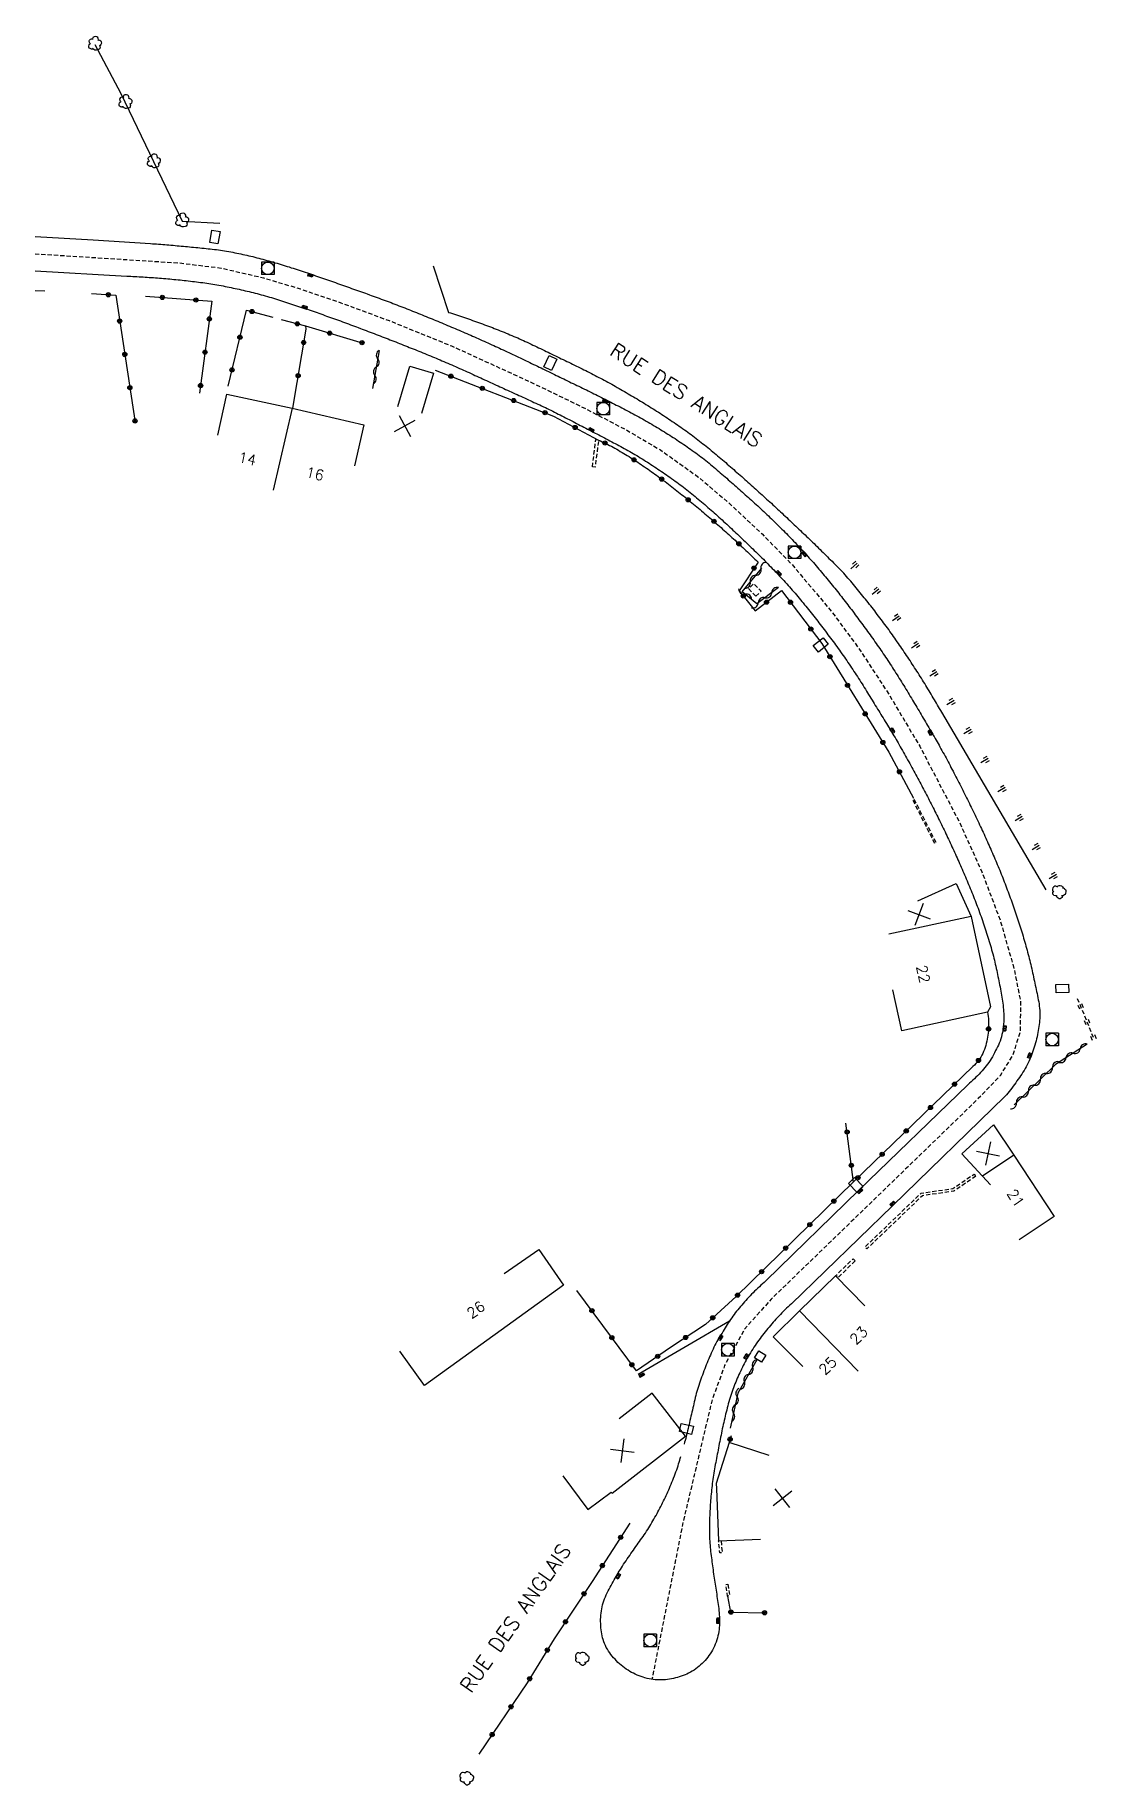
# Model space of a CAD drawing. Header units: millimetres. Extents: x 108000 to 108982, y 127000 to 128000.
# Drawn here: x 108000 to 108126.2, y 127311.7 to 127519.8 of the extents above; entities that cross this region are included whole.
import ezdxf
from ezdxf.enums import TextEntityAlignment as Align

# ---------------------------------------------------------------- set-up
doc = ezdxf.new("R2010")
doc.units = ezdxf.units.MM
doc.linetypes.add('DASHED', pattern=[0.75, 0.5, -0.25])
doc.layers.get('0').update_dxf_attribs({"linetype": 'CONTINUOUS'})
for name, color, linetype in [('W0001', 6, 'DASHED'), ('W0008', 7, 'CONTINUOUS'), ('W0100', 7, 'CONTINUOUS'), ('W0112', 1, 'DASHED'), ('W0211', 2, 'CONTINUOUS'), ('W0220', 5, 'DASHED'), ('W0300', 7, 'CONTINUOUS'), ('W0302', 3, 'CONTINUOUS'), ('W0310', 3, 'CONTINUOUS'), ('W0322', 7, 'CONTINUOUS'), ('W0400', 7, 'CONTINUOUS'), ('W0420', 7, 'CONTINUOUS'), ('W0989', 7, 'CONTINUOUS'), ('W0991', 7, 'CONTINUOUS'), ('W1102', 7, 'CONTINUOUS'), ('W1471', 7, 'CONTINUOUS')]:
    doc.layers.add(name, color=color, linetype=linetype)
doc.styles.get("Standard").update_dxf_attribs({"font": 'romans.shx', "width": 0.85})

msp = doc.modelspace()

# ---------------------------------------------------------------- texts
at = {"layer": 'W0989'}
for rotation, p in [(327.4288, (108077.45, 127477)), (54.9112, (108057.13, 127331.53))]:
    msp.add_text('RUE DES ANGLAIS', height=1.75, rotation=rotation, dxfattribs=at).set_placement(p, align=Align.MIDDLE)
at = {"layer": 'W0991'}
for s, rotation, p in [('14', 347.8639, (108025.26, 127469.44)), ('16', 346.9203, (108033.3, 127467.64)), ('22', 282.1682, (108105.63, 127408.13)), ('21', 303.4506, (108116.63, 127381.49)), ('26', 35.7881, (108052.42, 127368.21)), ('23', 44.2478, (108097.96, 127365.14)), ('25', 44.4854, (108094.27, 127361.54))]:
    msp.add_text(s, height=1.25, rotation=rotation, dxfattribs=at).set_placement(p, align=Align.MIDDLE)

# ---------------------------------------------------------------- blocks, each defined once
blk = doc.blocks.new('T400')
for p, q in [((-0.15, 0.3), (0.15, 0.3)), ((-0.15, -0.25), (-0.15, 0.3)), ((-0.15, 0.15), (0.15, 0.15)), ((-0.15, 0), (0.15, 0)), ((0.15, 0.3), (0.15, -0.25)), ((-0.15, -0.15), (0.15, -0.15)), ((-0.15, -0.25), (-0.15, -0.3)), ((-0.15, -0.3), (0.15, -0.3)), ((0.15, -0.3), (0.15, -0.25))]:
    blk.add_line(p, q)
blk = doc.blocks.new('T420')
for p, q in [((0.75, 0.75), (-0.75, 0.75)), ((-0.75, 0.75), (-0.75, -0.75)), ((0.75, 0.75), (0.75, -0.75)), ((0.75, -0.75), (-0.75, -0.75))]:
    blk.add_line(p, q)
blk.add_ellipse((0, 0), major_axis=(-0.53, 0.53), ratio=1, start_param=3.926991, end_param=10.210176)
blk = doc.blocks.new('T300')
for p, q in [((-0.8, 0.51), (-0.86, 0.34)), ((-0.86, 0.34), (-0.86, 0.17)), ((-0.86, 0.17), (-0.74, 0.06)), ((-0.69, 0.63), (-0.8, 0.51)), ((-0.8, -0.06), (-0.74, 0.06)), ((-0.74, 0.06), (-0.69, 0.11)), ((-0.57, 0.69), (-0.69, 0.63)), ((-0.46, 0.69), (-0.57, 0.69)), ((-0.29, 0.63), (-0.46, 0.69)), ((-0.29, 0.63), (-0.17, 0.74)), ((-0.23, 0.57), (-0.29, 0.63)), ((-0.17, 0.74), (-0.06, 0.8)), ((-0.06, 0.8), (0.06, 0.8)), ((0.06, 0.8), (0.23, 0.74)), ((0.23, 0.74), (0.34, 0.63)), ((0.34, 0.63), (0.4, 0.51)), ((0.46, 0.46), (0.34, 0.46)), ((0.4, 0.51), (0.4, 0.46)), ((0.57, 0.4), (0.46, 0.46)), ((0.57, 0.4), (0.69, 0.29)), ((0.69, 0.29), (0.74, 0.17)), ((0.74, 0.06), (0.69, -0.17)), ((0.74, 0.17), (0.74, 0.06)), ((-0.8, -0.17), (-0.8, -0.06)), ((-0.8, -0.23), (-0.8, -0.17)), ((-0.74, -0.34), (-0.8, -0.23)), ((-0.69, -0.4), (-0.74, -0.34)), ((-0.51, -0.46), (-0.69, -0.4)), ((-0.4, -0.46), (-0.51, -0.46)), ((-0.4, -0.46), (-0.34, -0.46)), ((-0.34, -0.46), (-0.34, -0.4)), ((-0.34, -0.51), (-0.34, -0.46)), ((-0.29, -0.63), (-0.34, -0.51)), ((-0.17, -0.74), (-0.29, -0.63)), ((-0.06, -0.8), (-0.17, -0.74)), ((0.06, -0.8), (-0.06, -0.8)), ((0.17, -0.74), (0.06, -0.8)), ((0.23, -0.69), (0.17, -0.74)), ((0.29, -0.46), (0.23, -0.46)), ((0.29, -0.63), (0.23, -0.69)), ((0.46, -0.4), (0.29, -0.46)), ((0.34, -0.51), (0.29, -0.63)), ((0.34, -0.51), (0.34, -0.46)), ((0.57, -0.34), (0.46, -0.4)), ((0.63, -0.29), (0.57, -0.34)), ((0.69, -0.17), (0.63, -0.29))]:
    blk.add_line(p, q)
blk = doc.blocks.new('t112o')
at = {"color": 0, "linetype": 'Continuous'}
for p, q in [((-0.5, 0.5), (0.5, 0.5)), ((-0.5, -0.5), (-0.5, 0.5)), ((0.5, 0.5), (0.5, -0.5)), ((0.5, -0.5), (-0.5, -0.5))]:
    blk.add_line(p, q, dxfattribs=at)
blk = doc.blocks.new('t322o')
at = {"color": 0, "linetype": 'Continuous'}
for radius in [0.25, 0.15]:
    blk.add_circle((0, 0), radius, dxfattribs=at)
blk = doc.blocks.new('t310o')
at = {"color": 0, "linetype": 'Continuous'}
for centre, start, end in [((-0.5, 0.38), 216.8699, 323.1304), ((0.5, -0.37), 36.8699, 143.1303)]:
    blk.add_arc(centre, 0.625, start, end, dxfattribs=at)
blk = doc.blocks.new('t220o')
at = {"color": 0, "linetype": 'Continuous'}
for p, q in [((-0.25, 0.25), (0.25, 0.25)), ((-0.25, -0.25), (0.25, -0.25))]:
    blk.add_line(p, q, dxfattribs=at)
blk = doc.blocks.new('t211o')
at = {"color": 0, "linetype": 'Continuous'}
for p, q in [((-0.29, 0.5), (-0.29, 0)), ((0, 1), (0, 0)), ((0.29, 0.5), (0.29, 0))]:
    blk.add_line(p, q, dxfattribs=at)
blk = doc.blocks.new('t991o')
at = {"color": 0, "linetype": 'Continuous'}
for p, q in [((-1, 1), (1, -1)), ((-1, -1), (1, 1))]:
    blk.add_line(p, q, dxfattribs=at)
blk = doc.blocks.new('T1471')
at = {"color": 0, "linetype": 'Continuous', "flags": 128}
blk.add_lwpolyline([(-0.75, -0.5), (-0.75, 0.5), (0.75, 0.5), (0.75, -0.5), (-0.75, -0.5)], dxfattribs=at)

# ---------------------------------------------------------------- linework, layer by layer
at = {"layer": 'W0001', "flags": 128}
msp.add_lwpolyline([(108000, 127493.81), (108017.2, 127492.72), (108022.12, 127492.12), (108027.18, 127490.95), (108031.58, 127489.63), (108036.36, 127487.99), (108042.12, 127485.86), (108049.53, 127482.85), (108058.98, 127478.54), (108064.87, 127475.69), (108070.12, 127472.97), (108074.38, 127470.48), (108078.84, 127467.29), (108082.6, 127464.09), (108086.46, 127460.49), (108090, 127456.88), (108094.75, 127451.23), (108098.06, 127446.75), (108101.54, 127441.41), (108105.21, 127435.24), (108109.95, 127426.16), (108112.6, 127420.29), (108114.78, 127414.53), (108116.42, 127408.79), (108117.21, 127404.82), (108117.14, 127401.26), (108116.27, 127398.49), (108114.76, 127396.03), (108112.17, 127393.31), (108109.07, 127390.3), (108096.73, 127378.34), (108087.56, 127369.47), (108084.37, 127365.9), (108082.01, 127361.55), (108080.52, 127357.47), (108079.48, 127353.13), (108078.38, 127348.46), (108077.08, 127343.01), (108073.37, 127324.23)], dxfattribs=at)
at = {"layer": 'W0008', "flags": 128}
for points in [[(108000, 127495.88), (108006.91, 127495.48), (108013.73, 127495.03), (108013.97, 127495.01), (108014.22, 127494.99), (108014.46, 127494.98), (108014.7, 127494.96), (108014.95, 127494.94), (108015.19, 127494.92), (108015.44, 127494.9), (108015.68, 127494.88), (108015.93, 127494.86), (108016.17, 127494.84), (108016.41, 127494.82), (108016.66, 127494.79), (108016.9, 127494.77), (108017.15, 127494.75), (108017.39, 127494.73), (108017.64, 127494.7), (108017.88, 127494.68), (108018.12, 127494.66), (108018.37, 127494.63), (108018.62, 127494.61), (108018.86, 127494.59), (108019.11, 127494.57), (108019.36, 127494.54), (108019.6, 127494.52), (108019.85, 127494.5), (108020.1, 127494.47), (108020.35, 127494.45), (108020.59, 127494.42), (108020.84, 127494.4), (108021.08, 127494.37), (108021.33, 127494.34), (108021.58, 127494.31), (108021.82, 127494.27), (108022.07, 127494.24), (108022.31, 127494.2), (108022.55, 127494.16), (108022.79, 127494.12), (108023.03, 127494.08), (108023.27, 127494.03), (108023.51, 127493.99), (108023.75, 127493.94), (108023.99, 127493.89), (108024.23, 127493.84), (108024.47, 127493.79), (108024.71, 127493.74), (108024.94, 127493.69), (108025.18, 127493.64), (108025.42, 127493.58), (108025.66, 127493.52), (108025.89, 127493.47), (108026.13, 127493.41), (108026.37, 127493.35), (108026.6, 127493.29), (108026.85, 127493.23), (108027.09, 127493.17), (108027.33, 127493.1), (108027.57, 127493.03), (108027.82, 127492.97), (108028.06, 127492.9), (108028.3, 127492.83), (108028.54, 127492.75), (108028.78, 127492.68), (108029.02, 127492.61), (108029.26, 127492.54), (108029.5, 127492.46), (108029.74, 127492.39), (108029.98, 127492.31), (108030.22, 127492.24), (108030.46, 127492.16), (108030.69, 127492.09), (108030.94, 127492.01), (108031.18, 127491.93), (108031.42, 127491.85), (108031.66, 127491.77), (108031.9, 127491.69), (108032.14, 127491.61), (108032.39, 127491.53), (108032.63, 127491.45), (108032.87, 127491.37), (108033.11, 127491.29), (108033.35, 127491.2), (108033.59, 127491.12), (108033.83, 127491.04), (108034.07, 127490.96), (108034.31, 127490.88), (108034.55, 127490.79), (108034.79, 127490.71), (108035.02, 127490.63), (108035.26, 127490.54), (108035.5, 127490.46), (108035.74, 127490.38), (108035.98, 127490.29), (108036.22, 127490.21), (108036.46, 127490.12), (108036.69, 127490.04), (108036.93, 127489.95), (108037.17, 127489.87), (108037.4, 127489.79), (108037.64, 127489.7), (108037.87, 127489.62), (108038.11, 127489.53), (108038.34, 127489.45), (108038.58, 127489.37), (108038.82, 127489.28), (108039.05, 127489.2), (108039.29, 127489.11), (108039.52, 127489.03), (108039.76, 127488.94), (108039.99, 127488.86), (108040.23, 127488.77), (108040.46, 127488.69), (108040.7, 127488.6), (108040.93, 127488.52), (108041.17, 127488.43), (108041.4, 127488.35), (108041.64, 127488.26), (108041.87, 127488.17), (108042.11, 127488.08), (108042.34, 127488), (108042.57, 127487.91), (108042.81, 127487.82), (108043.04, 127487.73), (108043.27, 127487.64), (108043.51, 127487.55), (108043.74, 127487.46), (108043.97, 127487.37), (108044.21, 127487.27), (108044.44, 127487.18), (108044.67, 127487.09), (108044.9, 127487), (108045.13, 127486.91), (108045.37, 127486.81), (108045.6, 127486.72), (108045.83, 127486.63), (108046.06, 127486.53), (108046.29, 127486.44), (108046.52, 127486.35), (108046.75, 127486.25), (108046.98, 127486.16), (108047.22, 127486.06), (108047.45, 127485.97), (108047.68, 127485.87), (108047.91, 127485.78), (108048.14, 127485.68), (108048.37, 127485.59), (108048.6, 127485.49), (108048.83, 127485.39), (108049.06, 127485.3), (108049.29, 127485.2), (108049.52, 127485.1), (108049.75, 127485.01), (108049.98, 127484.91), (108050.21, 127484.81), (108050.44, 127484.71), (108050.67, 127484.61), (108050.89, 127484.51), (108051.12, 127484.42), (108051.35, 127484.32), (108051.58, 127484.22), (108051.81, 127484.12), (108052.04, 127484.02), (108052.27, 127483.92), (108052.5, 127483.82), (108052.72, 127483.72), (108052.95, 127483.61), (108053.18, 127483.51), (108053.41, 127483.41), (108053.64, 127483.31), (108053.86, 127483.21), (108054.09, 127483.1), (108054.32, 127483), (108054.55, 127482.9), (108054.77, 127482.79), (108055, 127482.69), (108055.23, 127482.59), (108055.45, 127482.48), (108055.68, 127482.38), (108055.91, 127482.27), (108056.13, 127482.16), (108056.36, 127482.06), (108056.58, 127481.95), (108056.81, 127481.85), (108057.04, 127481.74), (108057.26, 127481.63), (108057.49, 127481.53), (108057.71, 127481.42), (108057.94, 127481.31), (108058.16, 127481.2), (108058.39, 127481.09), (108058.61, 127480.99), (108058.84, 127480.88), (108059.06, 127480.77), (108059.29, 127480.66), (108059.51, 127480.55), (108059.74, 127480.44), (108059.96, 127480.34), (108060.19, 127480.23), (108060.41, 127480.12), (108060.64, 127480.01), (108060.86, 127479.9), (108061.08, 127479.79), (108061.31, 127479.68), (108061.53, 127479.57), (108061.76, 127479.46), (108061.98, 127479.35), (108062.21, 127479.24), (108062.43, 127479.13), (108062.66, 127479.03), (108062.88, 127478.92), (108063.1, 127478.81), (108063.33, 127478.7), (108063.55, 127478.59), (108063.78, 127478.48), (108064, 127478.37), (108064.22, 127478.26), (108064.45, 127478.15), (108064.67, 127478.05), (108064.9, 127477.94), (108065.12, 127477.83), (108065.35, 127477.72), (108065.57, 127477.61), (108065.79, 127477.5), (108066.02, 127477.39), (108066.24, 127477.28), (108066.46, 127477.17), (108066.69, 127477.06), (108066.91, 127476.95), (108067.13, 127476.84), (108067.36, 127476.72), (108067.58, 127476.61), (108067.8, 127476.5), (108068.02, 127476.39), (108068.25, 127476.28), (108068.47, 127476.16), (108068.69, 127476.05), (108068.91, 127475.94), (108069.13, 127475.82), (108069.36, 127475.71), (108069.58, 127475.59), (108069.8, 127475.48), (108070.02, 127475.36), (108070.24, 127475.24), (108070.46, 127475.13), (108070.69, 127475.01), (108070.91, 127474.89), (108071.13, 127474.77), (108071.35, 127474.65), (108071.58, 127474.53), (108071.8, 127474.4), (108072.02, 127474.28), (108072.24, 127474.16), (108072.46, 127474.04), (108072.68, 127473.91), (108072.9, 127473.79), (108073.12, 127473.66), (108073.34, 127473.53), (108073.56, 127473.4), (108073.78, 127473.28), (108074, 127473.15), (108074.21, 127473.01), (108074.43, 127472.88), (108074.64, 127472.75), (108074.85, 127472.62), (108075.06, 127472.49), (108075.27, 127472.35), (108075.48, 127472.22), (108075.69, 127472.09), (108075.9, 127471.95), (108076.11, 127471.82), (108076.32, 127471.68), (108076.53, 127471.54), (108076.74, 127471.41), (108076.94, 127471.27), (108077.15, 127471.13), (108077.35, 127470.99), (108077.56, 127470.85), (108077.76, 127470.7), (108077.97, 127470.56), (108078.17, 127470.42), (108078.37, 127470.27), (108078.57, 127470.12), (108078.77, 127469.98), (108078.97, 127469.83), (108079.17, 127469.67), (108079.37, 127469.52), (108079.57, 127469.37), (108079.76, 127469.21), (108079.96, 127469.05), (108080.16, 127468.9), (108080.35, 127468.74), (108080.54, 127468.58), (108080.74, 127468.42), (108080.93, 127468.25), (108081.12, 127468.09), (108081.31, 127467.93), (108081.5, 127467.77), (108081.69, 127467.6), (108081.88, 127467.44), (108082.07, 127467.27), (108082.26, 127467.11), (108082.45, 127466.94), (108082.64, 127466.78), (108082.82, 127466.61), (108083.01, 127466.45), (108083.2, 127466.28), (108083.39, 127466.12), (108083.58, 127465.95), (108083.76, 127465.79), (108083.94, 127465.63), (108084.12, 127465.47), (108084.29, 127465.31), (108084.47, 127465.15), (108084.65, 127464.99), (108084.83, 127464.83), (108085.01, 127464.66), (108085.2, 127464.49), (108085.38, 127464.33), (108085.57, 127464.16), (108085.76, 127463.99), (108085.94, 127463.82), (108086.13, 127463.66), (108086.31, 127463.49), (108086.49, 127463.32), (108086.68, 127463.15), (108086.86, 127462.97), (108087.04, 127462.8), (108087.22, 127462.63), (108087.4, 127462.45), (108087.58, 127462.28), (108087.75, 127462.11), (108087.93, 127461.93), (108088.11, 127461.76), (108088.29, 127461.58), (108088.47, 127461.41), (108088.65, 127461.23), (108088.82, 127461.06), (108089, 127460.88), (108089.18, 127460.71), (108089.35, 127460.53), (108089.53, 127460.35), (108089.7, 127460.17), (108089.87, 127459.99), (108090.05, 127459.82), (108090.22, 127459.64), (108090.39, 127459.46), (108090.57, 127459.27), (108090.74, 127459.09), (108090.91, 127458.91), (108091.08, 127458.73), (108091.25, 127458.54), (108091.41, 127458.36), (108091.58, 127458.18), (108091.75, 127457.99), (108091.91, 127457.81), (108092.08, 127457.62), (108092.24, 127457.44), (108092.41, 127457.25), (108092.57, 127457.07), (108092.73, 127456.88), (108092.9, 127456.69), (108093.06, 127456.5), (108093.22, 127456.31), (108093.38, 127456.13), (108093.54, 127455.94), (108093.7, 127455.75), (108093.86, 127455.56), (108094.02, 127455.37), (108094.18, 127455.18), (108094.33, 127454.98), (108094.49, 127454.79), (108094.65, 127454.6), (108094.8, 127454.41), (108094.96, 127454.21), (108095.12, 127454.02), (108095.27, 127453.83), (108095.42, 127453.63), (108095.58, 127453.44), (108095.73, 127453.24), (108095.89, 127453.05), (108096.04, 127452.85), (108096.19, 127452.66), (108096.34, 127452.46), (108096.49, 127452.26), (108096.65, 127452.07), (108096.8, 127451.87), (108096.95, 127451.67), (108097.1, 127451.48), (108097.25, 127451.28), (108097.4, 127451.08), (108097.55, 127450.88), (108097.69, 127450.68), (108097.84, 127450.48), (108097.99, 127450.28), (108098.14, 127450.08), (108098.29, 127449.89), (108098.43, 127449.69), (108098.58, 127449.48), (108098.72, 127449.28), (108098.87, 127449.08), (108099.02, 127448.88), (108099.16, 127448.68), (108099.31, 127448.48), (108099.45, 127448.28), (108099.59, 127448.07), (108099.74, 127447.87), (108099.88, 127447.67), (108100.02, 127447.47), (108100.16, 127447.26), (108100.31, 127447.06), (108100.45, 127446.85), (108100.59, 127446.65), (108100.73, 127446.45), (108100.87, 127446.24), (108101.01, 127446.04), (108101.15, 127445.83), (108101.29, 127445.62), (108101.43, 127445.41), (108101.57, 127445.2), (108101.7, 127444.99), (108101.84, 127444.78), (108101.98, 127444.57), (108102.11, 127444.36), (108102.25, 127444.15), (108102.38, 127443.94), (108102.52, 127443.73), (108102.65, 127443.52), (108102.78, 127443.3), (108102.92, 127443.09), (108103.05, 127442.88), (108103.18, 127442.66), (108103.31, 127442.45), (108103.44, 127442.24), (108103.57, 127442.02), (108103.7, 127441.81), (108103.83, 127441.59), (108103.96, 127441.38), (108104.09, 127441.16), (108104.22, 127440.95), (108104.35, 127440.73), (108104.48, 127440.52), (108104.61, 127440.3), (108104.74, 127440.09), (108104.87, 127439.87), (108105, 127439.66), (108105.13, 127439.44), (108105.26, 127439.22), (108105.39, 127439), (108105.52, 127438.78), (108105.64, 127438.56), (108105.77, 127438.34), (108105.9, 127438.12), (108106.02, 127437.9), (108106.15, 127437.68), (108106.28, 127437.45), (108106.4, 127437.23), (108106.53, 127437.01), (108106.66, 127436.79), (108106.79, 127436.57), (108106.91, 127436.37), (108107.03, 127436.16), (108107.15, 127435.96), (108107.27, 127435.75), (108107.39, 127435.55), (108107.51, 127435.34), (108107.62, 127435.14), (108107.74, 127434.93), (108107.86, 127434.72), (108107.98, 127434.5), (108108.1, 127434.28), (108108.22, 127434.06), (108108.34, 127433.84), (108108.46, 127433.61), (108108.58, 127433.39), (108108.7, 127433.17), (108108.82, 127432.94), (108108.93, 127432.72), (108109.05, 127432.5), (108109.17, 127432.27), (108109.28, 127432.05), (108109.4, 127431.82), (108109.52, 127431.6), (108109.63, 127431.38), (108109.75, 127431.15), (108109.86, 127430.93), (108109.97, 127430.7), (108110.09, 127430.47), (108110.2, 127430.25), (108110.32, 127430.02), (108110.43, 127429.79), (108110.55, 127429.56), (108110.66, 127429.34), (108110.78, 127429.11), (108110.89, 127428.88), (108111.01, 127428.65), (108111.12, 127428.42), (108111.23, 127428.19), (108111.34, 127427.97), (108111.46, 127427.74), (108111.57, 127427.51), (108111.68, 127427.28), (108111.79, 127427.05), (108111.9, 127426.82), (108112.01, 127426.59), (108112.12, 127426.36), (108112.23, 127426.13), (108112.33, 127425.9), (108112.44, 127425.66), (108112.55, 127425.43), (108112.65, 127425.21), (108112.75, 127424.99), (108112.86, 127424.76), (108112.96, 127424.54), (108113.06, 127424.31), (108113.16, 127424.09), (108113.26, 127423.87), (108113.36, 127423.64), (108113.46, 127423.42), (108113.56, 127423.19), (108113.66, 127422.97), (108113.76, 127422.74), (108113.86, 127422.52), (108113.96, 127422.29), (108114.06, 127422.07), (108114.15, 127421.84), (108114.25, 127421.61), (108114.35, 127421.39), (108114.44, 127421.16), (108114.54, 127420.93), (108114.63, 127420.71), (108114.72, 127420.48), (108114.82, 127420.25), (108114.91, 127420.02), (108115, 127419.79), (108115.09, 127419.56), (108115.18, 127419.34), (108115.27, 127419.11), (108115.36, 127418.87), (108115.45, 127418.63), (108115.54, 127418.4), (108115.63, 127418.16), (108115.72, 127417.92), (108115.81, 127417.69), (108115.89, 127417.45), (108115.98, 127417.21), (108116.07, 127416.97), (108116.15, 127416.74), (108116.24, 127416.5), (108116.32, 127416.26), (108116.4, 127416.02), (108116.49, 127415.78), (108116.57, 127415.54), (108116.65, 127415.3), (108116.73, 127415.06), (108116.81, 127414.82), (108116.89, 127414.58), (108116.97, 127414.34), (108117.05, 127414.1), (108117.12, 127413.86), (108117.2, 127413.62), (108117.28, 127413.38), (108117.35, 127413.14), (108117.42, 127412.9), (108117.5, 127412.65), (108117.57, 127412.41), (108117.64, 127412.17), (108117.71, 127411.93), (108117.78, 127411.69), (108117.85, 127411.44), (108117.91, 127411.2), (108117.98, 127410.96), (108118.04, 127410.72), (108118.11, 127410.47), (108118.17, 127410.23), (108118.23, 127409.99), (108118.29, 127409.74), (108118.35, 127409.5), (108118.41, 127409.25), (108118.47, 127409.01), (108118.53, 127408.76), (108118.58, 127408.52), (108118.64, 127408.27), (108118.69, 127408.03), (108118.75, 127407.78), (108118.8, 127407.54), (108118.85, 127407.29), (108118.91, 127407.05), (108118.96, 127406.8), (108119.01, 127406.55), (108119.06, 127406.3), (108119.11, 127406.06), (108119.16, 127405.81), (108119.21, 127405.56), (108119.26, 127405.31), (108119.31, 127405.07), (108119.36, 127404.82), (108119.4, 127404.57), (108119.43, 127404.32), (108119.46, 127404.07), (108119.48, 127403.81), (108119.49, 127403.56), (108119.49, 127403.32), (108119.49, 127403.07), (108119.48, 127402.83), (108119.47, 127402.59), (108119.44, 127402.35), (108119.42, 127402.11), (108119.39, 127401.88), (108119.35, 127401.64), (108119.31, 127401.4), (108119.26, 127401.16), (108119.22, 127400.93), (108119.16, 127400.68), (108119.1, 127400.43), (108119.04, 127400.18), (108118.98, 127399.94), (108118.91, 127399.69), (108118.84, 127399.45), (108118.76, 127399.21), (108118.68, 127398.97), (108118.6, 127398.73), (108118.51, 127398.49), (108118.42, 127398.26), (108118.32, 127398.02), (108118.22, 127397.79), (108118.11, 127397.56), (108118, 127397.33), (108117.88, 127397.11), (108117.76, 127396.89), (108117.63, 127396.67), (108117.49, 127396.45), (108117.35, 127396.24), (108117.21, 127396.03), (108117.07, 127395.82), (108116.92, 127395.61), (108116.78, 127395.41), (108116.63, 127395.2), (108116.48, 127394.99), (108116.33, 127394.78), (108116.18, 127394.57), (108116.02, 127394.36), (108115.85, 127394.16), (108115.69, 127393.96), (108115.52, 127393.76), (108115.35, 127393.56), (108101.99, 127380.54), (108089.95, 127368.9), (108089.76, 127368.73), (108089.57, 127368.55), (108089.38, 127368.37), (108089.19, 127368.19), (108089.01, 127368.01), (108088.83, 127367.82), (108088.65, 127367.64), (108088.47, 127367.45), (108088.29, 127367.26), (108088.11, 127367.07), (108087.95, 127366.88), (108087.78, 127366.7), (108087.62, 127366.51), (108087.46, 127366.33), (108087.3, 127366.14), (108087.14, 127365.95), (108086.98, 127365.76), (108086.83, 127365.57), (108086.68, 127365.37), (108086.52, 127365.18), (108086.37, 127364.98), (108086.22, 127364.78), (108086.08, 127364.58), (108085.92, 127364.37), (108085.78, 127364.16), (108085.63, 127363.95), (108085.49, 127363.73), (108085.35, 127363.51), (108085.21, 127363.29), (108085.07, 127363.07), (108084.94, 127362.85), (108084.8, 127362.63), (108084.68, 127362.42), (108084.56, 127362.21), (108084.45, 127362), (108084.34, 127361.78), (108084.23, 127361.57), (108084.12, 127361.35), (108084.02, 127361.13), (108083.92, 127360.91), (108083.81, 127360.7), (108083.71, 127360.48), (108083.61, 127360.26), (108083.52, 127360.04), (108083.42, 127359.81), (108083.33, 127359.59), (108083.24, 127359.37), (108083.15, 127359.14), (108083.06, 127358.92), (108082.98, 127358.69), (108082.9, 127358.46), (108082.81, 127358.22), (108082.74, 127357.98), (108082.66, 127357.74), (108082.59, 127357.5), (108082.52, 127357.25), (108082.45, 127357.01), (108082.38, 127356.76), (108082.32, 127356.52), (108082.26, 127356.27), (108082.19, 127356.03), (108082.13, 127355.78), (108082.07, 127355.53), (108082.02, 127355.29), (108081.96, 127355.04), (108081.9, 127354.79), (108081.84, 127354.54), (108081.78, 127354.29), (108081.73, 127354.04), (108081.68, 127353.79), (108081.63, 127353.53), (108081.58, 127353.28), (108081.53, 127353.03), (108081.48, 127352.77), (108081.43, 127352.52), (108081.38, 127352.27), (108081.33, 127352.01), (108081.29, 127351.76), (108081.24, 127351.51), (108081.19, 127351.25), (108081.14, 127351), (108081.09, 127350.76), (108081.05, 127350.51), (108081, 127350.26), (108080.95, 127350.01), (108080.9, 127349.77), (108080.85, 127349.52), (108080.81, 127349.27), (108080.76, 127349.02), (108080.72, 127348.77), (108080.68, 127348.52), (108080.64, 127348.27), (108080.61, 127348.02), (108080.57, 127347.77), (108080.54, 127347.52), (108080.51, 127347.27), (108080.48, 127347.02), (108080.45, 127346.77), (108080.43, 127346.52), (108080.41, 127346.27), (108080.38, 127346.02), (108080.36, 127345.77), (108080.34, 127345.52), (108080.33, 127345.26), (108080.31, 127345.01), (108080.3, 127344.76), (108080.28, 127344.5), (108080.27, 127344.24), (108080.25, 127343.98), (108080.24, 127343.73), (108080.23, 127343.47), (108080.22, 127343.21), (108080.21, 127342.95), (108080.21, 127342.7), (108080.2, 127342.44), (108080.2, 127342.18), (108080.2, 127341.92), (108080.2, 127341.67), (108080.21, 127341.41), (108080.22, 127341.15), (108080.23, 127340.9), (108080.24, 127340.66), (108080.26, 127340.41), (108080.28, 127340.17), (108080.3, 127339.92), (108080.33, 127339.68), (108080.35, 127339.43), (108080.38, 127339.19), (108080.41, 127338.94), (108080.44, 127338.7), (108080.47, 127338.45), (108080.5, 127338.21), (108080.53, 127337.97), (108080.56, 127337.72), (108080.6, 127337.48), (108080.63, 127337.24), (108080.66, 127337), (108080.7, 127336.76), (108080.74, 127336.52), (108080.77, 127336.28), (108080.81, 127336.04), (108080.85, 127335.8), (108080.89, 127335.56), (108080.93, 127335.31), (108080.96, 127335.07), (108081, 127334.83), (108081.03, 127334.59), (108081.07, 127334.35), (108081.1, 127334.1), (108081.14, 127333.86), (108081.18, 127333.62), (108081.21, 127333.37), (108081.25, 127333.13), (108081.28, 127332.88), (108081.31, 127332.64), (108081.34, 127332.4), (108081.36, 127332.15), (108081.38, 127331.9), (108081.39, 127331.66), (108081.39, 127331.4), (108081.39, 127331.15), (108081.39, 127330.9), (108081.39, 127330.65), (108081.37, 127330.4), (108081.35, 127330.15), (108081.32, 127329.91), (108081.27, 127329.66), (108081.22, 127329.41), (108081.15, 127329.16), (108081.07, 127328.91), (108080.99, 127328.66), (108080.9, 127328.42), (108080.79, 127328.18), (108080.68, 127327.95), (108080.57, 127327.72), (108080.44, 127327.49), (108080.3, 127327.27), (108080.15, 127327.05), (108080, 127326.85), (108079.84, 127326.65), (108079.68, 127326.47), (108079.51, 127326.28), (108079.34, 127326.11), (108079.16, 127325.94), (108078.97, 127325.78), (108078.78, 127325.62), (108078.58, 127325.47), (108078.37, 127325.33), (108078.16, 127325.2), (108077.95, 127325.07), (108077.73, 127324.96), (108077.52, 127324.85), (108077.3, 127324.76), (108077.07, 127324.67), (108076.85, 127324.59), (108076.62, 127324.52), (108076.39, 127324.45), (108076.15, 127324.39), (108075.92, 127324.34), (108075.68, 127324.29), (108075.44, 127324.25), (108075.2, 127324.22), (108074.96, 127324.19), (108074.72, 127324.17), (108074.47, 127324.16), (108074.23, 127324.16), (108073.99, 127324.17), (108073.75, 127324.18), (108073.51, 127324.21), (108073.27, 127324.24), (108073.02, 127324.29), (108072.78, 127324.34), (108072.54, 127324.41), (108072.31, 127324.48), (108072.07, 127324.56), (108071.84, 127324.64), (108071.62, 127324.74), (108071.39, 127324.84), (108071.17, 127324.95), (108070.95, 127325.06), (108070.73, 127325.18), (108070.52, 127325.31), (108070.3, 127325.45), (108070.1, 127325.59), (108069.9, 127325.75), (108069.7, 127325.91), (108069.51, 127326.07), (108069.33, 127326.24), (108069.15, 127326.42), (108068.98, 127326.61), (108068.81, 127326.8), (108068.65, 127326.99), (108068.49, 127327.19), (108068.34, 127327.39), (108068.2, 127327.6), (108068.07, 127327.81), (108067.94, 127328.03), (108067.83, 127328.25), (108067.73, 127328.49), (108067.64, 127328.71), (108067.56, 127328.95), (108067.49, 127329.18), (108067.44, 127329.41), (108067.39, 127329.65), (108067.35, 127329.89), (108067.32, 127330.13), (108067.29, 127330.37), (108067.28, 127330.61), (108067.27, 127330.86), (108067.26, 127331.11), (108067.26, 127331.36), (108067.27, 127331.61), (108067.29, 127331.86), (108067.32, 127332.11), (108067.35, 127332.36), (108067.4, 127332.6), (108067.45, 127332.85), (108067.5, 127333.09), (108067.57, 127333.34), (108067.65, 127333.58), (108067.73, 127333.82), (108067.83, 127334.05), (108067.93, 127334.28), (108068.04, 127334.51), (108068.16, 127334.74), (108068.27, 127334.96), (108068.39, 127335.18), (108068.51, 127335.41), (108068.63, 127335.63), (108068.75, 127335.84), (108068.86, 127336.06), (108068.98, 127336.27), (108069.1, 127336.47), (108069.23, 127336.68), (108069.35, 127336.89), (108069.48, 127337.09), (108069.61, 127337.3), (108069.73, 127337.5), (108069.86, 127337.71), (108070, 127337.92), (108070.14, 127338.13), (108070.29, 127338.34), (108070.43, 127338.55), (108070.58, 127338.76), (108070.72, 127338.97), (108070.87, 127339.18), (108071.02, 127339.39), (108071.17, 127339.6), (108071.31, 127339.81), (108071.46, 127340.02), (108071.6, 127340.23), (108071.74, 127340.43), (108071.88, 127340.63), (108072.02, 127340.83), (108072.17, 127341.03), (108072.31, 127341.23), (108072.45, 127341.43), (108072.59, 127341.63), (108072.72, 127341.84), (108072.86, 127342.04), (108072.99, 127342.25), (108073.12, 127342.46), (108073.25, 127342.66), (108073.37, 127342.87), (108073.49, 127343.09), (108073.61, 127343.3), (108073.73, 127343.51), (108073.85, 127343.72), (108073.97, 127343.94), (108074.08, 127344.15), (108074.19, 127344.37), (108074.31, 127344.59), (108074.42, 127344.8), (108074.53, 127345.02), (108074.64, 127345.24), (108074.75, 127345.46), (108074.85, 127345.67), (108074.96, 127345.89), (108075.06, 127346.11), (108075.16, 127346.33), (108075.26, 127346.55), (108075.36, 127346.77), (108075.45, 127346.99), (108075.55, 127347.21), (108075.64, 127347.44), (108075.74, 127347.68), (108075.84, 127347.93), (108075.94, 127348.17), (108076.04, 127348.42), (108076.13, 127348.66), (108076.22, 127348.91), (108076.31, 127349.16), (108076.4, 127349.41), (108076.47, 127349.63), (108076.54, 127349.85), (108076.61, 127350.07), (108076.68, 127350.3), (108076.74, 127350.52), (108076.8, 127350.75)], [(108000, 127491.77), (108010.9, 127491.15), (108011.14, 127491.14), (108011.39, 127491.13), (108011.63, 127491.12), (108011.88, 127491.11), (108012.12, 127491.1), (108012.37, 127491.08), (108012.61, 127491.07), (108012.86, 127491.06), (108013.1, 127491.04), (108013.34, 127491.03), (108013.59, 127491.01), (108013.83, 127490.99), (108014.08, 127490.98), (108014.32, 127490.96), (108014.56, 127490.94), (108014.81, 127490.92), (108015.05, 127490.9), (108015.3, 127490.88), (108015.54, 127490.86), (108015.78, 127490.84), (108016.03, 127490.82), (108016.27, 127490.79), (108016.52, 127490.77), (108016.76, 127490.74), (108017.01, 127490.72), (108017.25, 127490.7), (108017.5, 127490.67), (108017.74, 127490.64), (108017.99, 127490.62), (108018.23, 127490.59), (108018.48, 127490.56), (108018.72, 127490.53), (108018.96, 127490.51), (108019.21, 127490.47), (108019.45, 127490.44), (108019.7, 127490.41), (108019.94, 127490.38), (108020.18, 127490.34), (108020.43, 127490.31), (108020.67, 127490.27), (108020.91, 127490.23), (108021.16, 127490.19), (108021.4, 127490.15), (108021.64, 127490.11), (108021.88, 127490.07), (108022.12, 127490.02), (108022.37, 127489.98), (108022.61, 127489.93), (108022.85, 127489.89), (108023.09, 127489.84), (108023.33, 127489.79), (108023.57, 127489.74), (108023.81, 127489.69), (108024.05, 127489.64), (108024.28, 127489.59), (108024.52, 127489.53), (108024.76, 127489.48), (108025, 127489.42), (108025.24, 127489.37), (108025.48, 127489.31), (108025.72, 127489.25), (108025.95, 127489.19), (108026.19, 127489.13), (108026.43, 127489.07), (108026.67, 127489.01), (108026.91, 127488.94), (108027.15, 127488.88), (108027.39, 127488.81), (108027.63, 127488.74), (108027.87, 127488.67), (108028.11, 127488.6), (108028.35, 127488.52), (108028.59, 127488.45), (108028.83, 127488.37), (108029.07, 127488.3), (108029.31, 127488.22), (108029.55, 127488.14), (108029.79, 127488.07), (108030.03, 127487.99), (108030.27, 127487.91), (108030.5, 127487.83), (108030.74, 127487.75), (108030.98, 127487.67), (108031.22, 127487.59), (108031.46, 127487.51), (108031.69, 127487.44), (108031.93, 127487.36), (108032.16, 127487.28), (108032.39, 127487.21), (108032.62, 127487.13), (108032.85, 127487.05), (108033.08, 127486.97), (108033.31, 127486.89), (108033.54, 127486.81), (108033.77, 127486.73), (108034, 127486.65), (108034.23, 127486.57), (108034.45, 127486.49), (108034.68, 127486.41), (108034.91, 127486.33), (108035.14, 127486.25), (108035.38, 127486.16), (108035.62, 127486.08), (108035.85, 127485.99), (108036.09, 127485.9), (108036.33, 127485.82), (108036.56, 127485.73), (108036.8, 127485.64), (108037.04, 127485.56), (108037.27, 127485.47), (108037.51, 127485.38), (108037.74, 127485.29), (108037.98, 127485.21), (108038.22, 127485.12), (108038.45, 127485.03), (108038.69, 127484.94), (108038.92, 127484.85), (108039.16, 127484.76), (108039.39, 127484.67), (108039.63, 127484.58), (108039.87, 127484.49), (108040.1, 127484.4), (108040.34, 127484.31), (108040.57, 127484.22), (108040.81, 127484.13), (108041.04, 127484.04), (108041.28, 127483.95), (108041.51, 127483.86), (108041.75, 127483.77), (108041.98, 127483.68), (108042.21, 127483.59), (108042.44, 127483.5), (108042.67, 127483.41), (108042.9, 127483.32), (108043.13, 127483.23), (108043.36, 127483.14), (108043.59, 127483.05), (108043.82, 127482.96), (108044.05, 127482.87), (108044.28, 127482.78), (108044.51, 127482.68), (108044.74, 127482.59), (108044.97, 127482.5), (108045.2, 127482.41), (108045.43, 127482.32), (108045.66, 127482.22), (108045.89, 127482.13), (108046.12, 127482.04), (108046.35, 127481.94), (108046.58, 127481.85), (108046.8, 127481.76), (108047.03, 127481.66), (108047.26, 127481.57), (108047.49, 127481.47), (108047.72, 127481.38), (108047.95, 127481.28), (108048.17, 127481.19), (108048.4, 127481.09), (108048.63, 127480.99), (108048.86, 127480.89), (108049.09, 127480.79), (108049.32, 127480.69), (108049.56, 127480.59), (108049.79, 127480.49), (108050.02, 127480.39), (108050.25, 127480.29), (108050.48, 127480.18), (108050.71, 127480.08), (108050.94, 127479.98), (108051.17, 127479.87), (108051.4, 127479.77), (108051.63, 127479.67), (108051.86, 127479.56), (108052.09, 127479.46), (108052.31, 127479.35), (108052.54, 127479.25), (108052.77, 127479.14), (108053, 127479.04), (108053.23, 127478.93), (108053.46, 127478.83), (108053.69, 127478.72), (108053.92, 127478.62), (108054.15, 127478.51), (108054.38, 127478.41), (108054.61, 127478.3), (108054.83, 127478.2), (108055.06, 127478.09), (108055.29, 127477.99), (108055.52, 127477.89), (108055.74, 127477.78), (108055.97, 127477.68), (108056.19, 127477.58), (108056.42, 127477.48), (108056.64, 127477.38), (108056.87, 127477.27), (108057.09, 127477.17), (108057.32, 127477.07), (108057.55, 127476.97), (108057.77, 127476.86), (108058, 127476.76), (108058.22, 127476.66), (108058.45, 127476.56), (108058.67, 127476.45), (108058.9, 127476.35), (108059.12, 127476.25), (108059.34, 127476.14), (108059.57, 127476.04), (108059.79, 127475.93), (108060.02, 127475.83), (108060.24, 127475.72), (108060.46, 127475.62), (108060.69, 127475.51), (108060.91, 127475.4), (108061.13, 127475.29), (108061.35, 127475.19), (108061.57, 127475.08), (108061.79, 127474.97), (108062.01, 127474.86), (108062.23, 127474.75), (108062.45, 127474.64), (108062.67, 127474.53), (108062.89, 127474.41), (108063.1, 127474.3), (108063.32, 127474.19), (108063.54, 127474.08), (108063.76, 127473.96), (108063.98, 127473.85), (108064.19, 127473.74), (108064.41, 127473.63), (108064.63, 127473.51), (108064.85, 127473.4), (108065.06, 127473.29), (108065.28, 127473.17), (108065.5, 127473.06), (108065.72, 127472.95), (108065.93, 127472.83), (108066.16, 127472.72), (108066.38, 127472.61), (108066.6, 127472.49), (108066.82, 127472.38), (108067.04, 127472.27), (108067.26, 127472.15), (108067.49, 127472.04), (108067.71, 127471.92), (108067.93, 127471.81), (108068.15, 127471.69), (108068.37, 127471.57), (108068.58, 127471.46), (108068.8, 127471.34), (108069.01, 127471.23), (108069.23, 127471.11), (108069.44, 127471), (108069.65, 127470.88), (108069.87, 127470.77), (108070.08, 127470.65), (108070.3, 127470.53), (108070.51, 127470.41), (108070.72, 127470.3), (108070.93, 127470.18), (108071.14, 127470.05), (108071.35, 127469.93), (108071.56, 127469.81), (108071.77, 127469.68), (108071.98, 127469.55), (108072.19, 127469.42), (108072.4, 127469.29), (108072.61, 127469.15), (108072.82, 127469.02), (108073.03, 127468.89), (108073.24, 127468.75), (108073.45, 127468.61), (108073.66, 127468.48), (108073.87, 127468.34), (108074.07, 127468.2), (108074.28, 127468.06), (108074.49, 127467.92), (108074.69, 127467.78), (108074.9, 127467.64), (108075.1, 127467.5), (108075.31, 127467.36), (108075.51, 127467.22), (108075.71, 127467.07), (108075.92, 127466.93), (108076.12, 127466.78), (108076.32, 127466.63), (108076.52, 127466.48), (108076.72, 127466.34), (108076.92, 127466.19), (108077.12, 127466.03), (108077.31, 127465.88), (108077.51, 127465.73), (108077.71, 127465.57), (108077.9, 127465.42), (108078.1, 127465.26), (108078.3, 127465.1), (108078.49, 127464.95), (108078.68, 127464.79), (108078.88, 127464.63), (108079.07, 127464.46), (108079.26, 127464.3), (108079.45, 127464.14), (108079.64, 127463.98), (108079.83, 127463.81), (108080.02, 127463.65), (108080.21, 127463.49), (108080.4, 127463.32), (108080.59, 127463.15), (108080.78, 127462.99), (108080.96, 127462.82), (108081.15, 127462.65), (108081.33, 127462.48), (108081.52, 127462.32), (108081.71, 127462.15), (108081.89, 127461.98), (108082.08, 127461.81), (108082.26, 127461.64), (108082.44, 127461.47), (108082.63, 127461.3), (108082.81, 127461.13), (108082.99, 127460.95), (108083.18, 127460.78), (108083.36, 127460.61), (108083.54, 127460.44), (108083.72, 127460.27), (108083.91, 127460.09), (108084.09, 127459.92), (108084.27, 127459.75), (108084.45, 127459.57), (108084.64, 127459.4), (108084.82, 127459.23), (108085, 127459.05), (108085.18, 127458.88), (108085.36, 127458.7), (108085.54, 127458.53), (108085.72, 127458.35), (108085.9, 127458.18), (108086.08, 127458), (108086.26, 127457.82), (108086.44, 127457.64), (108086.62, 127457.47), (108086.79, 127457.29), (108086.97, 127457.11), (108087.15, 127456.93), (108087.32, 127456.75), (108087.5, 127456.57), (108087.68, 127456.39), (108087.85, 127456.21), (108088.02, 127456.03), (108088.2, 127455.85), (108088.37, 127455.66), (108088.54, 127455.48), (108088.71, 127455.3), (108088.89, 127455.11), (108089.06, 127454.93), (108089.23, 127454.74), (108089.39, 127454.55), (108089.56, 127454.37), (108089.73, 127454.18), (108089.9, 127453.99), (108090.06, 127453.8), (108090.23, 127453.61), (108090.39, 127453.42), (108090.56, 127453.23), (108090.72, 127453.04), (108090.88, 127452.85), (108091.04, 127452.65), (108091.2, 127452.46), (108091.36, 127452.27), (108091.52, 127452.07), (108091.68, 127451.88), (108091.84, 127451.68), (108091.99, 127451.49), (108092.15, 127451.29), (108092.31, 127451.09), (108092.46, 127450.9), (108092.62, 127450.7), (108092.77, 127450.5), (108092.93, 127450.3), (108093.08, 127450.1), (108093.23, 127449.9), (108093.39, 127449.7), (108093.54, 127449.51), (108093.69, 127449.31), (108093.84, 127449.11), (108094, 127448.91), (108094.15, 127448.7), (108094.3, 127448.5), (108094.45, 127448.3), (108094.6, 127448.1), (108094.75, 127447.9), (108094.91, 127447.69), (108095.06, 127447.49), (108095.21, 127447.28), (108095.36, 127447.08), (108095.51, 127446.87), (108095.66, 127446.66), (108095.81, 127446.45), (108095.95, 127446.24), (108096.1, 127446.04), (108096.25, 127445.83), (108096.39, 127445.62), (108096.54, 127445.41), (108096.68, 127445.2), (108096.82, 127444.99), (108096.97, 127444.77), (108097.11, 127444.56), (108097.25, 127444.35), (108097.39, 127444.14), (108097.53, 127443.93), (108097.67, 127443.72), (108097.81, 127443.51), (108097.94, 127443.29), (108098.08, 127443.08), (108098.21, 127442.87), (108098.35, 127442.66), (108098.48, 127442.44), (108098.61, 127442.23), (108098.75, 127442.02), (108098.88, 127441.8), (108099.01, 127441.59), (108099.14, 127441.37), (108099.27, 127441.16), (108099.41, 127440.94), (108099.54, 127440.73), (108099.67, 127440.52), (108099.8, 127440.3), (108099.93, 127440.09), (108100.06, 127439.87), (108100.19, 127439.66), (108100.33, 127439.44), (108100.46, 127439.23), (108100.59, 127439.01), (108100.72, 127438.8), (108100.85, 127438.59), (108100.99, 127438.38), (108101.12, 127438.16), (108101.25, 127437.95), (108101.38, 127437.74), (108101.51, 127437.52), (108101.64, 127437.31), (108101.77, 127437.1), (108101.9, 127436.88), (108102.03, 127436.67), (108102.15, 127436.46), (108102.28, 127436.26), (108102.4, 127436.05), (108102.52, 127435.84), (108102.64, 127435.62), (108102.77, 127435.39), (108102.9, 127435.17), (108103.02, 127434.95), (108103.15, 127434.73), (108103.27, 127434.5), (108103.4, 127434.28), (108103.52, 127434.06), (108103.65, 127433.84), (108103.77, 127433.61), (108103.9, 127433.39), (108104.02, 127433.17), (108104.14, 127432.94), (108104.27, 127432.72), (108104.39, 127432.49), (108104.51, 127432.27), (108104.64, 127432.05), (108104.75, 127431.83), (108104.87, 127431.62), (108104.99, 127431.4), (108105.1, 127431.19), (108105.22, 127430.97), (108105.33, 127430.75), (108105.45, 127430.54), (108105.56, 127430.32), (108105.68, 127430.11), (108105.79, 127429.89), (108105.9, 127429.67), (108106.01, 127429.45), (108106.13, 127429.24), (108106.24, 127429.02), (108106.35, 127428.8), (108106.46, 127428.58), (108106.58, 127428.36), (108106.69, 127428.14), (108106.8, 127427.92), (108106.91, 127427.7), (108107.02, 127427.48), (108107.13, 127427.26), (108107.24, 127427.04), (108107.35, 127426.82), (108107.46, 127426.6), (108107.57, 127426.38), (108107.68, 127426.16), (108107.79, 127425.94), (108107.9, 127425.72), (108108, 127425.5), (108108.11, 127425.28), (108108.22, 127425.06), (108108.32, 127424.83), (108108.43, 127424.61), (108108.53, 127424.39), (108108.64, 127424.17), (108108.74, 127423.95), (108108.85, 127423.73), (108108.95, 127423.5), (108109.05, 127423.28), (108109.15, 127423.06), (108109.26, 127422.84), (108109.36, 127422.61), (108109.46, 127422.39), (108109.56, 127422.17), (108109.66, 127421.95), (108109.76, 127421.72), (108109.86, 127421.5), (108109.96, 127421.28), (108110.06, 127421.05), (108110.16, 127420.83), (108110.25, 127420.6), (108110.35, 127420.38), (108110.45, 127420.15), (108110.55, 127419.93), (108110.64, 127419.7), (108110.74, 127419.46), (108110.84, 127419.23), (108110.94, 127419), (108111.03, 127418.77), (108111.13, 127418.53), (108111.23, 127418.3), (108111.32, 127418.07), (108111.42, 127417.83), (108111.51, 127417.6), (108111.6, 127417.36), (108111.7, 127417.13), (108111.79, 127416.89), (108111.88, 127416.66), (108111.97, 127416.42), (108112.06, 127416.19), (108112.15, 127415.95), (108112.23, 127415.71), (108112.32, 127415.47), (108112.41, 127415.23), (108112.5, 127414.98), (108112.58, 127414.74), (108112.67, 127414.49), (108112.75, 127414.24), (108112.83, 127414), (108112.91, 127413.75), (108112.99, 127413.51), (108113.07, 127413.26), (108113.15, 127413.01), (108113.23, 127412.76), (108113.31, 127412.52), (108113.39, 127412.27), (108113.46, 127412.02), (108113.54, 127411.77), (108113.62, 127411.52), (108113.69, 127411.27), (108113.76, 127411.02), (108113.83, 127410.77), (108113.9, 127410.52), (108113.97, 127410.27), (108114.03, 127410.02), (108114.09, 127409.78), (108114.15, 127409.54), (108114.2, 127409.29), (108114.26, 127409.05), (108114.32, 127408.8), (108114.37, 127408.56), (108114.42, 127408.31), (108114.47, 127408.07), (108114.52, 127407.82), (108114.57, 127407.58), (108114.62, 127407.33), (108114.67, 127407.08), (108114.71, 127406.84), (108114.76, 127406.59), (108114.8, 127406.35), (108114.85, 127406.11), (108114.89, 127405.86), (108114.94, 127405.62), (108114.98, 127405.38), (108115.02, 127405.14), (108115.06, 127404.89), (108115.09, 127404.65), (108115.12, 127404.41), (108115.15, 127404.16), (108115.17, 127403.92), (108115.19, 127403.67), (108115.21, 127403.43), (108115.22, 127403.18), (108115.22, 127402.93), (108115.22, 127402.69), (108115.21, 127402.44), (108115.19, 127402.2), (108115.17, 127401.95), (108115.13, 127401.69), (108115.09, 127401.43), (108115.04, 127401.17), (108114.98, 127400.92), (108114.92, 127400.66), (108114.84, 127400.41), (108114.76, 127400.16), (108114.67, 127399.92), (108114.57, 127399.69), (108114.46, 127399.47), (108114.35, 127399.24), (108114.24, 127399.02), (108114.12, 127398.77), (108113.99, 127398.51), (108113.85, 127398.27), (108113.71, 127398.05), (108113.57, 127397.83), (108113.43, 127397.62), (108113.28, 127397.41), (108113.12, 127397.21), (108112.96, 127397.01), (108112.79, 127396.81), (108112.62, 127396.61), (108112.45, 127396.42), (108112.27, 127396.23), (108112.09, 127396.04), (108111.9, 127395.86), (108111.72, 127395.67), (108111.53, 127395.49), (108111.34, 127395.32), (108111.14, 127395.14), (108110.94, 127394.97), (108097.97, 127382.43), (108086.91, 127371.62), (108086.71, 127371.45), (108086.52, 127371.28), (108086.33, 127371.11), (108086.14, 127370.93), (108085.95, 127370.75), (108085.76, 127370.57), (108085.57, 127370.39), (108085.39, 127370.21), (108085.21, 127370.03), (108085.03, 127369.84), (108084.85, 127369.65), (108084.68, 127369.48), (108084.52, 127369.3), (108084.36, 127369.12), (108084.2, 127368.94), (108084.04, 127368.76), (108083.89, 127368.57), (108083.73, 127368.39), (108083.58, 127368.2), (108083.43, 127368.01), (108083.28, 127367.82), (108083.14, 127367.63), (108082.99, 127367.43), (108082.85, 127367.23), (108082.71, 127367.02), (108082.58, 127366.82), (108082.45, 127366.63), (108082.32, 127366.43), (108082.19, 127366.23), (108082.07, 127366.03), (108081.95, 127365.83), (108081.82, 127365.63), (108081.7, 127365.43), (108081.57, 127365.23), (108081.44, 127365.02), (108081.32, 127364.82), (108081.2, 127364.62), (108081.08, 127364.41), (108080.97, 127364.2), (108080.85, 127363.97), (108080.74, 127363.74), (108080.63, 127363.51), (108080.52, 127363.28), (108080.42, 127363.04), (108080.32, 127362.81), (108080.22, 127362.58), (108080.12, 127362.34), (108080.02, 127362.1), (108079.93, 127361.87), (108079.83, 127361.63), (108079.74, 127361.39), (108079.64, 127361.15), (108079.55, 127360.91), (108079.46, 127360.67), (108079.36, 127360.43), (108079.28, 127360.18), (108079.19, 127359.94), (108079.1, 127359.7), (108079.02, 127359.45), (108078.94, 127359.2), (108078.86, 127358.96), (108078.78, 127358.71), (108078.71, 127358.47), (108078.64, 127358.22), (108078.58, 127357.98), (108078.52, 127357.74), (108078.46, 127357.49), (108078.4, 127357.25), (108078.34, 127357), (108078.29, 127356.75), (108078.23, 127356.51), (108078.18, 127356.26), (108078.12, 127356.02), (108078.06, 127355.77), (108078, 127355.52), (108077.95, 127355.28), (108077.89, 127355.03), (108077.84, 127354.79), (108077.78, 127354.54), (108077.73, 127354.29), (108077.67, 127354.05), (108077.61, 127353.8), (108077.55, 127353.56), (108077.49, 127353.33), (108077.44, 127353.11), (108077.38, 127352.89), (108077.31, 127352.66), (108077.25, 127352.44), (108077.19, 127352.22)], [(108082.58, 127366.82), (108071.73, 127360.5)]]:
    msp.add_lwpolyline(points, dxfattribs=at)
at = {"layer": 'W0100', "flags": 128}
for points in [[(108043.15, 127475.66), (108044.57, 127480.46), (108047.37, 127479.63), (108045.95, 127474.83)], [(108021.76, 127472.24), (108022.81, 127477.13), (108030.6, 127475.45), (108039.12, 127473.47), (108037.99, 127468.6)], [(108104.98, 127416.85), (108109.53, 127418.92), (108111.31, 127414.99), (108113.63, 127404.22), (108113.28, 127403.6), (108103.08, 127401.37), (108102.01, 127406.25)], [(108113.62, 127383.06), (108110.23, 127386.74), (108114, 127390.21), (108116.4, 127386.57), (108121.22, 127379.27), (108117.04, 127376.52)], [(108055.8, 127372.52), (108059.93, 127375.35), (108062.84, 127371.11), (108046.3, 127359.19), (108043.38, 127363.25)], [(108091.3, 127361.43), (108087.8, 127364.99), (108090.93, 127368.07), (108095.21, 127372.24), (108098.7, 127368.66)], [(108062.75, 127348.44), (108065.74, 127344.43), (108068.53, 127346.51), (108068.62, 127346.39), (108077.37, 127353.16), (108073.39, 127358.28), (108069.45, 127355.21)], [(108087.32, 127350.86), (108082.55, 127352.39), (108081, 127347.54), (108081.04, 127346.95), (108081.3, 127340.69), (108086.29, 127340.89)]]:
    msp.add_lwpolyline(points, dxfattribs=at)
at = {"layer": 'W0112', "flags": 128}
for points in [[(108066.28, 127468.46), (108066.7, 127471.7), (108067.02, 127471.66), (108066.6, 127468.42)], [(108085.72, 127453.07), (108084.86, 127453.98), (108085.48, 127454.58), (108086.35, 127453.67)], [(108104.39, 127428.82), (108106.98, 127423.66), (108107.16, 127423.75), (108104.57, 127428.91)], [(108111.89, 127384.07), (108109.25, 127382.3), (108105.53, 127381.76), (108098.92, 127375.43), (108098.7, 127375.66), (108105.38, 127382.07), (108109.13, 127382.61), (108111.7, 127384.34)], [(108097.53, 127374.01), (108095.47, 127371.98), (108095.21, 127372.24), (108097.28, 127374.27)], [(108082.38, 127335.54), (108082.61, 127334.18), (108082.37, 127334.14), (108082.14, 127335.5)]]:
    msp.add_lwpolyline(points, close=True, dxfattribs=at)
msp.add_lwpolyline([(108081.58, 127340.7), (108081.72, 127339.29), (108081.44, 127339.27), (108081.3, 127340.69)], dxfattribs=at)
at = {"layer": 'W0211', "flags": 128}
msp.add_lwpolyline([(108120.24, 127418.13), (108107.83, 127439.27), (108107.71, 127439.48), (108107.58, 127439.7), (108107.46, 127439.91), (108107.33, 127440.13), (108107.21, 127440.34), (108107.08, 127440.56), (108106.96, 127440.77), (108106.83, 127440.99), (108106.7, 127441.2), (108106.58, 127441.41), (108106.45, 127441.62), (108106.32, 127441.84), (108106.19, 127442.05), (108106.06, 127442.26), (108105.93, 127442.47), (108105.8, 127442.69), (108105.67, 127442.9), (108105.54, 127443.11), (108105.41, 127443.32), (108105.27, 127443.53), (108105.14, 127443.74), (108105.01, 127443.95), (108104.87, 127444.16), (108104.74, 127444.37), (108104.61, 127444.57), (108104.47, 127444.78), (108104.33, 127444.99), (108104.2, 127445.2), (108104.06, 127445.41), (108103.92, 127445.61), (108103.79, 127445.82), (108103.65, 127446.03), (108103.51, 127446.23), (108103.37, 127446.44), (108103.23, 127446.64), (108103.09, 127446.85), (108102.95, 127447.05), (108102.81, 127447.26), (108102.67, 127447.46), (108102.53, 127447.67), (108102.39, 127447.87), (108102.24, 127448.08), (108102.1, 127448.28), (108101.96, 127448.48), (108101.81, 127448.69), (108101.66, 127448.89), (108101.52, 127449.1), (108101.37, 127449.3), (108101.22, 127449.5), (108101.07, 127449.71), (108100.92, 127449.91), (108100.77, 127450.11), (108100.62, 127450.32), (108100.47, 127450.52), (108100.32, 127450.72), (108100.17, 127450.92), (108100.01, 127451.12), (108099.86, 127451.32), (108099.71, 127451.52), (108099.55, 127451.72), (108099.4, 127451.92), (108099.24, 127452.11), (108099.09, 127452.31), (108098.93, 127452.51), (108098.77, 127452.71), (108098.61, 127452.9), (108098.46, 127453.1), (108098.3, 127453.3), (108098.14, 127453.49), (108097.98, 127453.69), (108097.82, 127453.88), (108097.66, 127454.07), (108097.5, 127454.27), (108097.34, 127454.46), (108097.17, 127454.65), (108097.01, 127454.85), (108096.85, 127455.04), (108096.68, 127455.23), (108096.52, 127455.42), (108096.35, 127455.61), (108096.19, 127455.8)], dxfattribs=at)
at = {"layer": 'W0220', "flags": 128}
msp.add_lwpolyline([(108123.95, 127405.23), (108125.94, 127400.38)], dxfattribs=at)
at = {"layer": 'W0302', "flags": 128}
for points in [[(108007.13, 127518.71), (108010.22, 127512.89), (108017.5, 127497.7)], [(108017.5, 127497.7), (108021.98, 127497.45)], [(108047.36, 127492.36), (108049.17, 127486.84), (108049.41, 127486.77), (108049.65, 127486.69), (108049.89, 127486.62), (108050.13, 127486.54), (108050.37, 127486.46), (108050.61, 127486.38), (108050.84, 127486.3), (108051.08, 127486.22), (108051.32, 127486.14), (108051.56, 127486.06), (108051.79, 127485.98), (108052.03, 127485.89), (108052.27, 127485.81), (108052.5, 127485.73), (108052.74, 127485.64), (108052.98, 127485.56), (108053.21, 127485.47), (108053.45, 127485.38), (108053.68, 127485.3), (108053.92, 127485.21), (108054.15, 127485.12), (108054.39, 127485.03), (108054.62, 127484.94), (108054.85, 127484.85), (108055.09, 127484.75), (108055.32, 127484.66), (108055.55, 127484.57), (108055.79, 127484.48), (108056.02, 127484.38), (108056.25, 127484.29), (108056.48, 127484.19), (108056.71, 127484.09), (108056.94, 127483.99), (108057.17, 127483.9), (108057.4, 127483.8), (108057.63, 127483.69), (108057.86, 127483.59), (108058.09, 127483.49), (108058.31, 127483.38), (108058.54, 127483.28), (108058.77, 127483.17), (108058.99, 127483.07), (108059.22, 127482.96), (108059.44, 127482.86), (108059.67, 127482.75), (108059.89, 127482.64), (108060.12, 127482.53), (108060.34, 127482.42), (108060.57, 127482.31), (108060.79, 127482.2), (108061.02, 127482.1), (108061.24, 127481.99), (108061.47, 127481.88), (108061.69, 127481.77), (108061.91, 127481.66), (108062.14, 127481.55), (108062.36, 127481.44), (108062.59, 127481.33), (108062.81, 127481.22), (108063.03, 127481.12), (108063.26, 127481.01), (108063.48, 127480.9), (108063.71, 127480.79), (108063.93, 127480.68), (108064.15, 127480.57), (108064.38, 127480.46), (108064.6, 127480.35), (108064.82, 127480.24), (108065.05, 127480.13), (108065.27, 127480.02), (108065.49, 127479.91), (108065.72, 127479.8), (108065.94, 127479.68), (108066.16, 127479.57), (108066.38, 127479.46), (108066.6, 127479.34), (108066.82, 127479.23), (108067.04, 127479.11), (108067.26, 127479), (108067.48, 127478.88), (108067.7, 127478.77), (108067.92, 127478.65), (108068.14, 127478.53), (108068.36, 127478.41), (108068.58, 127478.29), (108068.8, 127478.17), (108069.01, 127478.05), (108069.23, 127477.92), (108069.45, 127477.8), (108069.66, 127477.67), (108069.88, 127477.55), (108070.09, 127477.43), (108070.31, 127477.3), (108070.52, 127477.17), (108070.74, 127477.05), (108070.95, 127476.92), (108071.17, 127476.8), (108071.38, 127476.67), (108071.59, 127476.54), (108071.81, 127476.41), (108072.02, 127476.28), (108072.23, 127476.16), (108072.44, 127476.03), (108072.66, 127475.9), (108072.87, 127475.77), (108073.08, 127475.63), (108073.29, 127475.5), (108073.5, 127475.37), (108073.71, 127475.24), (108073.92, 127475.1), (108074.13, 127474.97), (108074.34, 127474.84), (108074.55, 127474.7), (108074.75, 127474.56), (108074.96, 127474.43), (108075.17, 127474.29), (108075.38, 127474.15), (108075.58, 127474.02), (108075.79, 127473.88), (108076, 127473.74), (108076.2, 127473.6), (108076.41, 127473.45), (108076.61, 127473.31), (108076.81, 127473.17), (108077.02, 127473.03), (108077.22, 127472.88), (108077.42, 127472.74), (108077.62, 127472.59), (108077.82, 127472.45), (108078.03, 127472.3), (108078.23, 127472.15), (108078.43, 127471.99), (108078.63, 127471.84), (108078.83, 127471.69), (108079.03, 127471.53), (108079.23, 127471.38), (108079.43, 127471.22), (108079.63, 127471.07), (108079.82, 127470.91), (108080.02, 127470.75), (108080.22, 127470.59), (108080.41, 127470.43), (108080.6, 127470.27), (108080.8, 127470.11), (108080.99, 127469.95), (108081.18, 127469.79), (108081.38, 127469.62), (108081.57, 127469.46), (108081.76, 127469.3), (108081.95, 127469.13), (108082.14, 127468.97), (108082.33, 127468.8), (108082.52, 127468.64), (108082.71, 127468.47), (108082.9, 127468.31), (108083.09, 127468.14), (108083.28, 127467.97), (108083.47, 127467.81), (108083.66, 127467.64), (108083.85, 127467.47), (108084.04, 127467.31), (108084.22, 127467.14), (108084.41, 127466.97), (108084.6, 127466.8), (108084.79, 127466.64), (108084.97, 127466.47), (108085.16, 127466.3), (108085.35, 127466.14), (108085.53, 127465.97), (108085.72, 127465.8), (108085.9, 127465.64), (108086.09, 127465.47), (108086.27, 127465.3), (108086.46, 127465.13), (108086.64, 127464.97), (108086.83, 127464.8), (108087.01, 127464.63), (108087.2, 127464.46), (108087.38, 127464.29), (108087.57, 127464.13), (108087.75, 127463.96), (108087.93, 127463.79), (108088.12, 127463.62), (108088.3, 127463.45), (108088.48, 127463.28), (108088.67, 127463.11), (108088.85, 127462.94), (108089.03, 127462.77), (108089.21, 127462.6), (108089.4, 127462.43), (108089.58, 127462.26), (108089.76, 127462.09), (108089.94, 127461.92), (108090.12, 127461.74), (108090.3, 127461.57), (108090.48, 127461.4), (108090.67, 127461.23), (108090.85, 127461.06), (108091.03, 127460.89), (108091.21, 127460.71), (108091.39, 127460.54), (108091.57, 127460.37), (108091.75, 127460.19), (108091.93, 127460.02), (108092.11, 127459.85), (108092.29, 127459.67), (108092.47, 127459.5), (108092.64, 127459.33), (108092.82, 127459.15), (108093, 127458.98), (108093.18, 127458.8), (108093.36, 127458.63), (108093.54, 127458.45), (108093.71, 127458.28), (108093.89, 127458.1), (108094.07, 127457.93), (108094.25, 127457.75), (108094.42, 127457.58), (108094.6, 127457.4), (108094.78, 127457.23), (108094.96, 127457.05), (108095.13, 127456.87), (108095.31, 127456.7), (108095.48, 127456.52), (108095.66, 127456.34), (108095.84, 127456.17), (108096.01, 127455.99), (108096.19, 127455.81)]]:
    msp.add_lwpolyline(points, dxfattribs=at)
at = {"layer": 'W0310', "flags": 128}
for points in [[(108040.92, 127482.31), (108040.14, 127477.78)], [(108088.41, 127454.1), (108085.84, 127452.18), (108084.09, 127453.61), (108086.42, 127456.43)], [(108125.13, 127399.79), (108121.35, 127397.36), (108116.44, 127392.56)], [(108085.83, 127362.25), (108083.59, 127358.29), (108082.66, 127354.1)]]:
    msp.add_lwpolyline(points, dxfattribs=at)
at = {"layer": 'W0322', "flags": 128}
for points in [[(108000, 127489.46), (108001.16, 127489.4)], [(108006.73, 127489.07), (108009.6, 127488.88), (108011.92, 127473.74)], [(108013.15, 127488.77), (108021.01, 127488.17), (108019.57, 127477.25)], [(108022.96, 127478.06), (108025.15, 127487.12), (108028.27, 127486.26)], [(108029.26, 127485.98), (108032.16, 127485.23), (108039.03, 127483.19)], [(108032.16, 127485.23), (108032.22, 127484.84), (108030.64, 127475.44)], [(108047.6, 127479.98), (108061.66, 127474.51), (108067.02, 127471.66), (108067.24, 127471.56), (108067.46, 127471.45), (108067.68, 127471.35), (108067.9, 127471.24), (108068.11, 127471.13), (108068.33, 127471.02), (108068.54, 127470.91), (108068.76, 127470.79), (108068.97, 127470.67), (108069.18, 127470.56), (108069.39, 127470.44), (108069.6, 127470.31), (108069.81, 127470.19), (108070.02, 127470.06), (108070.23, 127469.94), (108070.44, 127469.81), (108070.65, 127469.68), (108070.86, 127469.55), (108071.07, 127469.41), (108071.27, 127469.28), (108071.48, 127469.15), (108071.69, 127469.01), (108071.89, 127468.87), (108072.1, 127468.74), (108072.3, 127468.6), (108072.5, 127468.46), (108072.71, 127468.32), (108072.91, 127468.18), (108073.11, 127468.04), (108073.31, 127467.89), (108073.51, 127467.75), (108073.71, 127467.61), (108073.91, 127467.46), (108074.11, 127467.32), (108074.31, 127467.17), (108074.52, 127467.02), (108074.72, 127466.86), (108074.92, 127466.71), (108075.13, 127466.56), (108075.33, 127466.4), (108075.53, 127466.25), (108075.73, 127466.1), (108075.93, 127465.94), (108076.13, 127465.78), (108076.33, 127465.63), (108076.53, 127465.47), (108076.73, 127465.31), (108076.93, 127465.15), (108077.13, 127465), (108077.33, 127464.84), (108077.52, 127464.68), (108077.72, 127464.52), (108077.92, 127464.36), (108078.11, 127464.19), (108078.31, 127464.03), (108078.51, 127463.87), (108078.7, 127463.71), (108078.9, 127463.55), (108079.09, 127463.38), (108079.28, 127463.22), (108079.48, 127463.05), (108079.67, 127462.89), (108079.87, 127462.73), (108080.06, 127462.56), (108080.25, 127462.4), (108080.44, 127462.23), (108080.63, 127462.07), (108080.82, 127461.9), (108081.01, 127461.74), (108081.2, 127461.57), (108081.39, 127461.41), (108081.58, 127461.24), (108081.76, 127461.07), (108081.95, 127460.91), (108082.14, 127460.74), (108082.33, 127460.57), (108082.51, 127460.41), (108082.7, 127460.24), (108082.88, 127460.07), (108083.07, 127459.9), (108083.25, 127459.73), (108083.44, 127459.56), (108083.62, 127459.39), (108083.81, 127459.22), (108083.99, 127459.05), (108084.17, 127458.87), (108084.35, 127458.7), (108084.54, 127458.53), (108084.72, 127458.36), (108084.9, 127458.18), (108085.08, 127458.01), (108085.26, 127457.84), (108085.44, 127457.66), (108085.62, 127457.49), (108085.8, 127457.31), (108085.98, 127457.14), (108083.75, 127453.73), (108085.63, 127451.32), (108088.78, 127453.75), (108093.56, 127447.47), (108101.55, 127434.51), (108104.48, 127429.07)], [(108113.28, 127403.6), (108113.32, 127403.35), (108113.35, 127403.1), (108113.38, 127402.85), (108113.4, 127402.6), (108113.41, 127402.35), (108113.41, 127402.1), (108113.41, 127401.85), (108113.4, 127401.6), (108113.38, 127401.35), (108113.36, 127401.11), (108113.32, 127400.86), (108113.29, 127400.62), (108113.24, 127400.37), (108113.19, 127400.13), (108113.13, 127399.88), (108113.06, 127399.64), (108112.98, 127399.4), (108112.9, 127399.16), (108112.81, 127398.92), (108112.71, 127398.69), (108112.6, 127398.47), (108112.48, 127398.26), (108112.35, 127398.05), (108112.2, 127397.85), (108112.05, 127397.66), (108111.89, 127397.47), (108111.71, 127397.29), (108111.53, 127397.12), (108097.33, 127383.4), (108083.37, 127369.76), (108079.75, 127366.46), (108075.57, 127363.72), (108071.52, 127360.91), (108064.45, 127370.5)], [(108097.34, 127383.39), (108096.44, 127390.4)], [(108082.77, 127353.19), (108082.56, 127352.38)], [(108070.72, 127342.81), (108066.27, 127335.88), (108061.73, 127329.04), (108058.54, 127323.82), (108052.78, 127315.34)], [(108082.37, 127334.14), (108082.69, 127332.23), (108086.88, 127332.15)]]:
    msp.add_lwpolyline(points, dxfattribs=at)
at = {"layer": 'W1102', "flags": 128}
for points in [[(108030.6, 127475.45), (108028.34, 127465.71)], [(108111.31, 127414.99), (108101.54, 127412.89)], [(108116.4, 127386.57), (108112.66, 127384.1)], [(108090.93, 127368.07), (108097.91, 127360.9)]]:
    msp.add_lwpolyline(points, dxfattribs=at)

# ---------------------------------------------------------------- block references
at = {"layer": 'W0112', "rotation": 328.2027962194084}
msp.add_blockref('t112o', (108086.24, 127362.64), dxfattribs=at)
at = {"layer": 'W0211'}
for p, rotation in [((108097.79, 127457.01), 131.0073697200054), ((108100.35, 127453.94), 128.5373859479577), ((108102.78, 127450.76), 126.2205592977539), ((108105.08, 127447.49), 124.0100744392186), ((108107.26, 127444.13), 121.9315697841637), ((108109.31, 127440.7), 119.9842644058263), ((108111.33, 127437.25), 120.4091639414177), ((108113.36, 127433.8), 120.4091639414177), ((108115.38, 127430.35), 120.4091639414177), ((108117.41, 127426.9), 120.4091639414177), ((108119.43, 127423.45), 120.4091639414177), ((108121.46, 127420), 120.4091639414177)]:
    msp.add_blockref('t211o', p, dxfattribs=dict(at, rotation=rotation))
at = {"layer": 'W0220', "rotation": 292.3627401601978}
for p in [(108124.33, 127404.3), (108125.09, 127402.45), (108125.85, 127400.6)]:
    msp.add_blockref('t220o', p, dxfattribs=at)
at = {"layer": 'W0300'}
for p, rotation in [((108007.13, 127518.71), 297.960805517035), ((108010.75, 127511.78), 295.6260248721013), ((108014.12, 127504.74), 295.6260248721013), ((108017.5, 127497.7), 295.6260248721013)]:
    msp.add_blockref('T300', p, dxfattribs=dict(at, rotation=rotation))
for p in [(108121.86, 127417.88), (108065.13, 127326.68), (108051.39, 127312.46)]:
    msp.add_blockref('T300', p, dxfattribs=at)
at = {"layer": 'W0310'}
for p, rotation in [((108040.75, 127481.33), 260.3045612939388), ((108040.41, 127479.35), 260.3045612939388), ((108086.34, 127456.33), 50.31498665978195), ((108085.07, 127454.79), 50.31498665978195), ((108084.45, 127453.32), 140.6950488203147), ((108086, 127452.31), 216.7240705824151), ((108087.61, 127453.5), 216.7240705824151), ((108122.61, 127398.17), 212.7462558160866), ((108124.29, 127399.25), 212.7462558160866), ((108119.56, 127395.61), 224.3876565442241), ((108120.99, 127397.01), 224.3876565442241), ((108118.13, 127394.21), 224.3876565442241), ((108116.7, 127392.81), 224.3876565442241), ((108085.34, 127361.38), 240.4878737998874), ((108083.49, 127357.85), 257.5839273015615), ((108084.35, 127359.64), 240.4878737998874), ((108083.06, 127355.9), 257.5839273015615)]:
    msp.add_blockref('t310o', p, dxfattribs=dict(at, rotation=rotation))
at = {"layer": 'W0322'}
for p, rotation in [((108008.72, 127488.94), 356.1598290939763), ((108015.14, 127488.62), 355.6115608846688), ((108019.13, 127488.31), 355.6115608846688), ((108010.07, 127485.8), 278.6976263213281), ((108020.73, 127486.07), 262.4832520772575), ((108025.8, 127486.94), 344.6597210235867), ((108024.37, 127483.89), 76.39904595318009), ((108031.2, 127485.48), 345.4115637655191), ((108035.04, 127484.37), 343.4831890946069), ((108010.68, 127481.84), 278.6976263213281), ((108020.21, 127482.11), 262.4832520772575), ((108031.95, 127483.26), 260.4659970505347), ((108038.88, 127483.24), 343.4831890946069), ((108023.43, 127480), 76.39904595318009), ((108031.29, 127479.31), 260.4659970505347), ((108011.28, 127477.89), 278.6976263213281), ((108019.69, 127478.14), 262.4832520772575), ((108049.46, 127479.25), 338.7780440504374), ((108053.19, 127477.8), 338.7780440504374), ((108056.92, 127476.36), 338.7780440504374), ((108011.89, 127473.93), 278.6976263213281), ((108060.65, 127474.91), 338.7780440504374), ((108064.23, 127473.15), 331.9866100401287), ((108067.78, 127471.3), 333.5821015638919), ((108071.24, 127469.3), 327.2012928397666), ((108074.52, 127467.01), 323.2935667254872), ((108077.67, 127464.55), 320.8882270424535), ((108080.74, 127461.98), 319.0624712255034), ((108083.71, 127459.31), 317.0728604897909), ((108085.51, 127456.42), 236.8240318692392), ((108084.23, 127453.11), 307.9864678960251), ((108087, 127452.37), 37.74504276669502), ((108089.84, 127452.36), 307.2721832546132), ((108092.26, 127449.17), 307.2721832546132), ((108094.53, 127445.89), 301.6721664997743), ((108096.63, 127442.48), 301.6721664997743), ((108098.73, 127439.08), 301.6721664997743), ((108100.83, 127435.68), 301.6721664997743), ((108102.8, 127432.19), 298.2964076084634), ((108113.4, 127401.61), 267.6565948847432), ((108112.2, 127397.85), 231.4341870690533), ((108109.36, 127395.03), 224.0303404414929), ((108106.49, 127392.25), 224.0303404414929), ((108096.58, 127389.34), 97.23985951588641), ((108103.61, 127389.47), 224.0303404414929), ((108100.74, 127386.69), 224.0303404414929), ((108097.08, 127385.38), 97.23985951588641), ((108097.86, 127383.91), 224.0303404414929), ((108095, 127381.12), 224.3443695590855), ((108092.14, 127378.32), 224.3443695590855), ((108089.27, 127375.53), 224.3443695590855), ((108086.41, 127372.73), 224.3443695590855), ((108083.55, 127369.93), 224.3443695590855), ((108066.23, 127368.09), 126.3896373191387), ((108080.6, 127367.24), 222.300442035148), ((108068.6, 127364.87), 126.3896373191387), ((108077.37, 127364.9), 213.2330772396767), ((108074.05, 127362.66), 214.8162843407784), ((108070.98, 127361.65), 126.3896373191387), ((108069.64, 127341.12), 237.2714487575014), ((108067.47, 127337.76), 237.2714487575014), ((108065.29, 127334.41), 236.4572164859317), ((108082.76, 127332.23), 358.8434139308201), ((108086.76, 127332.15), 358.8434139308201), ((108063.08, 127331.07), 236.4572164859317), ((108060.92, 127327.71), 238.5792528562076), ((108058.83, 127324.3), 238.5792528562076), ((108056.61, 127320.97), 235.8012681651184), ((108054.36, 127317.66), 235.8012681651184)]:
    msp.add_blockref('t322o', p, dxfattribs=dict(at, rotation=rotation))
msp.add_blockref('t322o', (108082.66, 127352.79), dxfattribs=at)
at = {"layer": 'W0400'}
for p, rotation in [((108032.73, 127491.25), 251.2369134328294), ((108032.08, 127487.46), 71.62170573271202), ((108067.82, 127476.32), 243.2371383170728), ((108066.17, 127472.87), 62.7844922189948), ((108091.51, 127458.09), 222.0921864089393), ((108088.44, 127455.82), 43.42269503808843), ((108101.96, 127437.1), 31.21979700984273), ((108106.49, 127436.85), 209.9583713111721), ((108115.31, 127401.67), 354.3594205308515), ((108118.27, 127398.42), 158.5981496523471), ((108098.11, 127382.34), 314.0150199505288), ((108101.99, 127380.8), 134.2356832143394), ((108081.53, 127364.89), 328.582194749632), ((108084.59, 127362.62), 149.8430229193607), ((108072.16, 127360.43), 300.2304016458475), ((108069.33, 127336.53), 329.2834472822116), ((108081.23, 127331.19), 180.5195503901703)]:
    msp.add_blockref('T400', p, dxfattribs=dict(at, rotation=rotation))
at = {"layer": 'W0420'}
for p in [(108027.69, 127492.08), (108067.58, 127475.39), (108090.32, 127458.3), (108120.96, 127400.34), (108082.39, 127363.44), (108073.17, 127328.86)]:
    msp.add_blockref('T420', p, dxfattribs=at)
at = {"layer": 'W0991'}
for p, rotation in [((108043.98, 127473.33), 343.4630177687175), ((108105.13, 127415.21), 294.417949102626), ((108113.33, 127386.78), 303.4250899337562), ((108069.86, 127351.42), 307.8787082170949), ((108088.89, 127345.78), 83.85167851883216)]:
    msp.add_blockref('t991o', p, dxfattribs=dict(at, rotation=rotation))
at = {"layer": 'W1471'}
for p, rotation in [((108021.4, 127495.81), 259.879037859096), ((108061.28, 127480.81), 244.2835180375336), ((108093.44, 127447.28), 38.75046267747098), ((108122.16, 127406.42), 182.037117174872), ((108097.61, 127383.03), 314.0150199526418), ((108077.47, 127354.02), 346.5825148908456)]:
    msp.add_blockref('T1471', p, dxfattribs=dict(at, rotation=rotation))

msp.set_redraw_order([(e.dxf.handle, doc.entitydb.next_handle()) for e in msp.query("TEXT MTEXT ATTDEF DIMENSION ARC_DIMENSION")])  # texts and dimensions are drawn at this point

doc.saveas('drawing.dxf')
